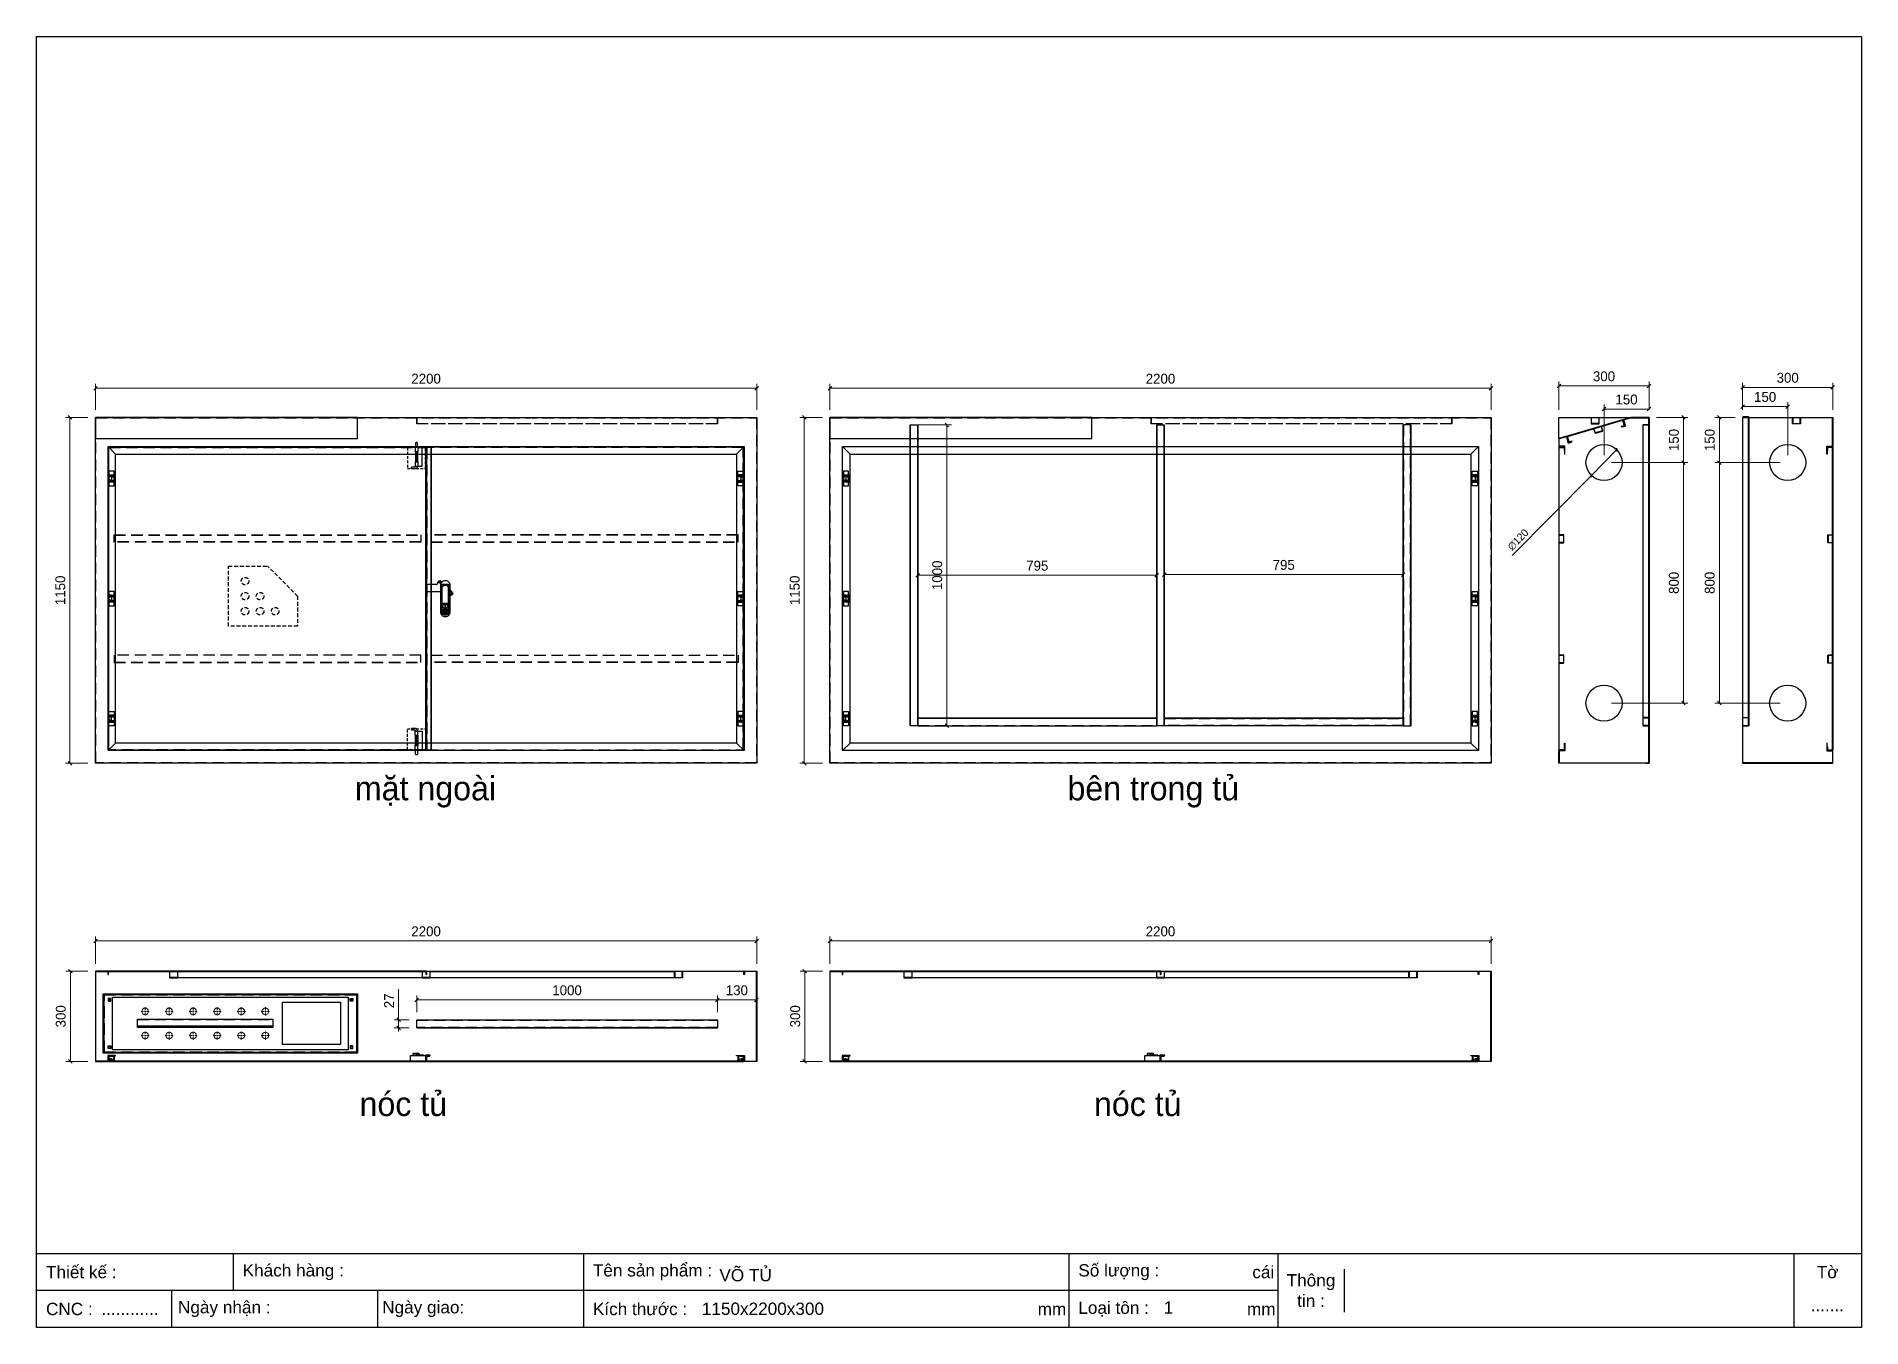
# Model space of a CAD drawing. Header units: millimetres. Extents: x 0 to 6072, y 0 to 4293.
import ezdxf

# ---------------------------------------------------------------- set-up
doc = ezdxf.new("R2010")
doc.units = ezdxf.units.MM
for name, pattern in [('ACAD_ISO04W100', [30.5, 24, -3, 0.5, -3]), ('HIDDEN2', [4.7625, 3.175, -1.5875]), ('HIDDENX2', [19.05, 12.7, -6.35])]:
    doc.linetypes.add(name, pattern=pattern)
doc.layers.add('Ghi chu', color=7, linetype='Continuous')
doc.layers.add('Đường tâm', color=1, linetype='ACAD_ISO04W100')
doc.styles.add('Arial', font='arial.ttf')
doc.dimstyles.new('Dim-25', dxfattribs={"dimtxt": 25, "dimasz": 8, "dimexe": 10, "dimexo": 15, "dimgap": 10, "dimtad": 1, "dimdec": 0, "dimtxsty": 'Standard', "dimblk": 'OBLIQUE', "dimcen": 10, "dimclrd": 5, "dimclre": 5, "dimclrt": 3, "dimazin": 3, "dimtfac": 1, "dimtdec": 0, "dimtmove": 0, "dimatfit": 3, "dimldrblk": 'OBLIQUE', "dimlwd": 9, "dimlwe": 9})
doc.dimstyles.new('Dim-33', dxfattribs={"dimtxt": 33, "dimasz": 12, "dimexe": 15, "dimexo": 25, "dimgap": 15, "dimtad": 1, "dimdec": 0, "dimtxsty": 'Standard', "dimblk": 'OBLIQUE', "dimcen": 10, "dimclrd": 5, "dimclre": 5, "dimclrt": 3, "dimazin": 3, "dimtfac": 1, "dimtdec": 0, "dimtmove": 0, "dimatfit": 3, "dimldrblk": 'OPEN30', "dimlwd": 9, "dimlwe": 9})

msp = doc.modelspace()

# ---------------------------------------------------------------- texts
at = {"color": 2, "char_height": 80, "width": 775, "attachment_point": 5}
for s, insert in [('mặt ngoài', (1294.1, 1781.1)), ('bên trong tủ', (3715.6, 1781.1)), ('nóc tủ', (1220.5, 742.7)), ('nóc tủ', (3664, 742.7))]:
    msp.add_mtext(s, dxfattribs=dict(at, insert=insert))

# ---------------------------------------------------------------- blocks, each defined once
blk = doc.blocks.new('KHUNG CHUẨN')
at = {"color": 7}
for p, q in [((19889.2, -28535.2), (16919.2, -28535.2)), ((17239.2, -28535.2), (17239.2, -28595.2)), ((17809.2, -28535.2), (17809.2, -28655.2)), ((18599.2, -28535.2), (18599.2, -28655.2)), ((18939.2, -28535.2), (18939.2, -28655.2)), ((19779.2, -28535.2), (19779.2, -28655.2)), ((19047.6, -28560.2), (19047.6, -28630.2)), ((18939.2, -28595.2), (16919.2, -28595.2)), ((17139.2, -28595.2), (17139.2, -28655.2)), ((17474.2, -28595.2), (17474.2, -28655.2))]:
    blk.add_line(p, q, dxfattribs=at)
blk.add_lwpolyline([(16919.2, -26555.2), (19889.2, -26555.2), (19889.2, -28655.2), (16919.2, -28655.2)], close=True, dxfattribs=at)
at = {"color": 2, "char_height": 20, "style": 'Arial'}
for s, insert, width, attachment_point in [('  Thiết kế :', (16919.2, -28565.2), 917.634, 4), ('  Khách hàng :', (17239.2, -28565.2), 917.634, 4), ('  Tên sản phẩm :', (17809.2, -28565.2), 917.634, 4), ('  Số lượng :', (18599.2, -28565.2), 917.634, 4), ('cái', (18897.9, -28565.2), 63.517, 4), ('Thông\\Ptin :', (18993.4, -28595.2), 108.311, 5), ('Tờ', (19834.2, -28565.2), 110, 5), ('  CNC :', (16919.2, -28625.2), 917.634, 4), ('  Ngày nhận :', (17134, -28625.2), 556.651, 4), ('  Ngày giao:', (17466.3, -28625.2), 556.651, 4), ('  Kích thước :', (17809.2, -28625.2), 917.634, 4), ('mm', (18548.6, -28625.2), 73.831, 4), ('  Loại tôn :', (18599.2, -28625.2), 917.634, 4), ('mm', (18889.2, -28625.2), 917.634, 4)]:
    blk.add_mtext(s, dxfattribs=dict(at, insert=insert, width=width, attachment_point=attachment_point))
at = {"color": 3, "style": 'Arial'}
for tag, p in [('#01', (17055.6, -28580.1)), ('#02', (17431.4, -28580.1)), ('#03', (18030.6, -28580.1)), ('#08', (18751.7, -28580.1)), ('#10', (19064.8, -28580.1)), ('#04', (17024.8, -28634.6)), ('#05', (17308.5, -28633)), ('#06', (17632.7, -28633.7)), ('#07', (18002, -28634.7)), ('#09', (18753.8, -28632.6)), ('#11', (19060.3, -28625.7)), ('#12', (19806.5, -28628.9))]:
    blk.add_attdef(tag, p, '', height=20, dxfattribs=at)
blk = doc.blocks.new('ovan6x9')
at = {"color": 2}
for p, q in [((2, 6), (8, 6)), ((2, 0), (8, 0))]:
    blk.add_line(p, q, dxfattribs=at)
for centre, start, end in [((2, 3), 90, 270), ((8, 3), 270, 90)]:
    blk.add_arc(centre, 3, start, end, dxfattribs=at)
blk = doc.blocks.new('HL036-1-1')
at = {"color": 1}
blk.add_line((9.5, 36.2), (9.5, 12.2), dxfattribs=at)
for points in [[(-2.5, 12.2), (17.5, 12.2), (17.5, 36.2), (-2.5, 36.2)], [(0, 48.5), (17.5, 48.5), (17.5, 0), (0, 0)]]:
    blk.add_lwpolyline(points, close=True, dxfattribs=at)
for centre, radius in [((3.5, 31.8), 2), ((3.5, 16.8), 2), ((12.7, 32.5), 2.5), ((12.7, 16), 2.5)]:
    blk.add_circle(centre, radius, dxfattribs=at)
blk = doc.blocks.new('*D1')
at = {"color": 0, "linetype": 'ByBlock', "lineweight": -2}
for p, q in [((202.2, 3129.3), (190.2, 3117.3)), ((2390.2, 3117.3), (2402.2, 3129.3))]:
    blk.add_line(p, q, dxfattribs=at)
at = {"color": 5, "lineweight": 9, "ltscale": 3, "transparency": 16777216}
for p, q in [((196.2, 3051.4), (196.2, 3138.3)), ((196.2, 3123.3), (2396.2, 3123.3)), ((2396.2, 3051.4), (2396.2, 3138.3))]:
    blk.add_line(p, q, dxfattribs=at)
at = {"layer": 'Defpoints', "color": 0, "ltscale": 3, "transparency": 16777216}
for p in [(2396.2, 3123.3), (196.2, 3026.4), (2396.2, 3026.4)]:
    blk.add_point(p, dxfattribs=at)
at = {"color": 3, "ltscale": 3, "transparency": 16777216, "insert": (1296.2, 3155.1), "char_height": 33, "attachment_point": 5}
blk.add_mtext('2200', dxfattribs=at)
blk = doc.blocks.new('_Oblique')
at = {"color": 0, "linetype": 'ByBlock', "lineweight": -2}
blk.add_line((-0.5, -0.5), (0.5, 0.5), dxfattribs=at)
blk = doc.blocks.new('_Open30')
at = {"color": 0, "linetype": 'ByBlock', "lineweight": -2}
for p, q in [((-1, 0.27), (0, 0)), ((0, 0), (-1, -0.27)), ((0, 0), (-1, 0))]:
    blk.add_line(p, q, dxfattribs=at)
blk = doc.blocks.new('*D2')
at = {"color": 5, "lineweight": 9, "ltscale": 3, "transparency": 16777216}
for p, q in [((171.2, 3026.4), (96.2, 3026.4)), ((111.2, 3026.4), (111.2, 1876.4)), ((171.2, 1876.4), (96.2, 1876.4))]:
    blk.add_line(p, q, dxfattribs=at)
at = {"color": 0, "linetype": 'ByBlock', "lineweight": -2}
for p, q in [((117.2, 3020.4), (105.2, 3032.4)), ((105.2, 1882.4), (117.2, 1870.4))]:
    blk.add_line(p, q, dxfattribs=at)
at = {"layer": 'Defpoints', "color": 0, "ltscale": 3, "transparency": 16777216}
for p in [(196.2, 3026.4), (111.2, 1876.4), (196.2, 1876.4)]:
    blk.add_point(p, dxfattribs=at)
at = {"color": 3, "ltscale": 3, "transparency": 16777216, "insert": (79.3, 2451.4), "char_height": 33, "attachment_point": 5, "rotation": 90}
blk.add_mtext('1150', dxfattribs=at)
blk = doc.blocks.new('HL036-1-2')
at = {"layer": 'Ghi chu', "color": 1}
for p, q in [((-3, 17.8), (-18.9, 17.8)), ((-18.9, 15.8), (-18.9, 17.8)), ((-12.1, 15.8), (-18.9, 15.8)), ((-16.4, 1), (-16.4, 14)), ((-15.6, 15), (-3.9, 17.7)), ((0, 0), (-15.4, 0)), ((-14.4, 3), (-14.4, 11.9)), ((0, 2), (-13.4, 2)), ((-13.1, 12.8), (-4.3, 9.8)), ((-6.2, 2), (-6.2, 0)), ((-1.2, 2), (-1.2, 0)), ((0, 0), (0, 2))]:
    blk.add_line(p, q, dxfattribs=at)
for radius in [4.1, 2.1]:
    blk.add_circle((-3, 13.7), radius, dxfattribs=at)
for centre, start, end in [((-15.4, 14), 102.96162, 180), ((-15.4, 1), 180, 270), ((-13.4, 11.9), 71.32539, 180), ((-13.4, 3), 180, 270)]:
    blk.add_arc(centre, 1, start, end, dxfattribs=at)
blk = doc.blocks.new('HL035-1-1')
at = {"color": 1}
for p, q in [((-5, 88), (-17, 88)), ((-17, 88), (-17, 82)), ((-5, 82), (-17, 82)), ((-4.5, 79), (18.5, 79)), ((-4.5, 65), (-4.5, 79)), ((-4.5, 65), (4.5, 65)), ((1.3, 65), (-4, 64)), ((4, 64), (-4, 62.5)), ((-4, 64), (-3, 64)), ((4, 62.5), (-4, 61)), ((-4, 62.5), (-3, 62.5)), ((4, 61), (-4, 59.5)), ((-4, 61), (-3, 61)), ((-3, 79), (-3, 80)), ((-3, 79), (-3, 79)), ((3, 79), (3, 80)), ((3, 64), (4, 64)), ((3, 62.5), (4, 62.5)), ((3, 61), (4, 61)), ((4.5, 65), (4.5, 79)), ((4.5, 65), (4.5, 31)), ((18.5, 79), (18.5, 17)), ((-4.5, 17), (-4.5, 31)), ((-4.5, 31), (4.5, 31)), ((18.5, 17), (-4.5, 17)), ((4, 59.5), (-4, 58)), ((-4, 59.5), (-3, 59.5)), ((4, 58), (-4, 56.5)), ((-4, 58), (-3, 58)), ((4, 56.5), (-4, 55)), ((-4, 56.5), (-3, 56.5)), ((4, 55), (-4, 53.5)), ((-4, 55), (-3, 55)), ((4, 53.5), (-4, 52)), ((-4, 53.5), (-3, 53.5)), ((4, 52), (-4, 50.5)), ((-4, 52), (-3, 52)), ((4, 50.5), (-4, 49)), ((-4, 50.5), (-3, 50.5)), ((4, 49), (-4, 47.5)), ((-4, 49), (-3, 49)), ((4, 47.5), (-4, 46)), ((-4, 47.5), (-3, 47.5)), ((4, 46), (-4, 44.5)), ((-4, 46), (-3, 46)), ((4, 44.5), (-4, 43)), ((-4, 44.5), (-3, 44.5)), ((4, 43), (-4, 41.5)), ((-4, 43), (-3, 43)), ((4, 41.5), (-4, 40)), ((-4, 41.5), (-3, 41.5)), ((4, 40), (-4, 38.5)), ((-4, 40), (-3, 40)), ((4, 38.5), (-4, 37)), ((-4, 38.5), (-3, 38.5)), ((4, 37), (-4, 35.5)), ((-4, 37), (-3, 37)), ((4, 35.5), (-4, 34)), ((-4, 35.5), (-3, 35.5)), ((4, 34), (-4, 32.5)), ((-4, 34), (-3, 34)), ((-3, 3), (-2, 0)), ((3, 3), (2, 0)), ((3, 59.5), (4, 59.5)), ((3, 58), (4, 58)), ((3, 56.5), (4, 56.5)), ((3, 55), (4, 55)), ((3, 53.5), (4, 53.5)), ((3, 52), (4, 52)), ((3, 50.5), (4, 50.5)), ((3, 49), (4, 49)), ((3, 47.5), (4, 47.5)), ((3, 46), (4, 46)), ((3, 44.5), (4, 44.5)), ((3, 43), (4, 43)), ((3, 41.5), (4, 41.5)), ((3, 40), (4, 40)), ((3, 38.5), (4, 38.5)), ((3, 37), (4, 37)), ((3, 35.5), (4, 35.5)), ((3, 34), (4, 34)), ((4.5, 17), (4.5, 31))]:
    blk.add_line(p, q, dxfattribs=at)
for points in [[(-3, 32.5), (-3, 65)], [(3, 65), (3, 32.5)], [(-3, 3), (-3, 17)], [(2, 0), (-2, 0)], [(3, 17), (3, 3)]]:
    blk.add_lwpolyline(points, dxfattribs=at)
blk.add_lwpolyline([(-4, 32.5), (4, 32.5), (4, 31), (-4, 31)], close=True, dxfattribs=at)
for radius in [8, 2]:
    blk.add_arc((-5, 80), radius, 0, 90, dxfattribs=at)
blk = doc.blocks.new('AB301-2-1')
at = {"linetype": 'Continuous'}
h = blk.add_hatch(dxfattribs=at)
h.set_pattern_fill('ACAD_ISO09W100', color=1, scale=0.2)
h.set_pattern_definition([(0, (-368.0181, 398.3814), (0, 1), [4.8, -0.6, 1.2, -0.6, 1.2, -0.6])])
h.paths.add_polyline_path([(-4.1, -88.5, 0.118404), (0, -89.5, 0.118404), (4.1, -88.5), (7, -72), (-7, -72)])
at = {"color": 1, "linetype": 'Continuous'}
for p, q in [((-10, -50.5), (10, -50.5)), ((-7, -72), (7, -72)), ((-7, -72), (-4.1, -88.5)), ((7, -72), (4.1, -88.5))]:
    blk.add_line(p, q, dxfattribs=at)
for points in [[(-15, -12.5), (-57.5, -12.5, -0.414214), (-65, -5), (-65, 5, -0.414214), (-57.5, 12.5), (-30.7, 12.5, 0.414214), (-24.7, 18.5), (-24.7, 18.7)], [(-24.7, 18.7, -0.198912), (-23, 23), (-23, 23, -0.414214), (-14.5, 23), (-11.3, 19.8)], [(15, -6.5), (23, -14.5, -0.414214), (23, -23), (23, -23, -0.381561), (15, -23.4, -0.381561)]]:
    blk.add_lwpolyline(points, format="xyb", dxfattribs=at)
for points in [[(0, 25), (0, 25, -0.414214), (15, 10), (15, -80.5, -0.414214), (0, -95.5), (0, -95.5, -0.414214), (-15, -80.5), (-15, 10, -0.414214)], [(0, 10, -0.414214), (10, 0), (10, -80.5, -0.414214), (0, -90.5, -0.414214), (-10, -80.5), (-10, 0, -0.414214)], [(9, -72.5), (9, -80.5, -0.414214), (0, -89.5, -0.414214), (-9, -80.5), (-9, -72.5, -0.414214), (-7, -70.5), (7, -70.5, -0.414214)]]:
    blk.add_lwpolyline(points, format="xyb", close=True, dxfattribs=at)
at = {"color": 2, "linetype": 'Continuous'}
blk.add_lwpolyline([(-12, 13.3), (12, 13.3), (12, -83.7), (-12, -83.7)], close=True, dxfattribs=at)
at = {"color": 1, "linetype": 'Continuous'}
blk.add_lwpolyline([(-1, -55.5), (1, -55.5), (1, -65.5), (-1, -65.5)], close=True, dxfattribs=at)
for centre, radius in [((-18.7, 18.7), 2.5), ((0, -60.5), 8), ((18.7, -18.7), 2.5)]:
    blk.add_circle(centre, radius, dxfattribs=at)
blk = doc.blocks.new('HL035-1-3')
at = {"color": 1}
for p, q in [((0, 3), (-17, 3)), ((-17, -3), (-17, 3)), ((0, 4.5), (18.5, 4.5)), ((18.5, 3), (0.2, 3)), ((4.4, 1), (2.9, 0.7)), ((18.5, 3), (18.5, 4.5)), ((0, -3), (-17, -3))]:
    blk.add_line(p, q, dxfattribs=at)
for radius, start, end in [(4.5, 90, 138.18969), (4.5, 221.81031, 13.43013), (3, 87.09274, 90), (3, 270, 90), (3, 270, 13.43013)]:
    blk.add_arc((0, 0), radius, start, end, dxfattribs=at)
blk = doc.blocks.new('*D3')
at = {"color": 0, "linetype": 'ByBlock', "lineweight": -2}
for p, q in [((2645.6, 3129.3), (2633.6, 3117.3)), ((4833.6, 3117.3), (4845.6, 3129.3))]:
    blk.add_line(p, q, dxfattribs=at)
at = {"color": 5, "lineweight": 9, "ltscale": 3, "transparency": 16777216}
for p, q in [((2639.6, 3051.4), (2639.6, 3138.3)), ((2639.6, 3123.3), (4839.6, 3123.3)), ((4839.6, 3051.4), (4839.6, 3138.3))]:
    blk.add_line(p, q, dxfattribs=at)
at = {"layer": 'Defpoints', "color": 0, "ltscale": 3, "transparency": 16777216}
for p in [(4839.6, 3123.3), (2639.6, 3026.4), (4839.6, 3026.4)]:
    blk.add_point(p, dxfattribs=at)
at = {"color": 3, "ltscale": 3, "transparency": 16777216, "insert": (3739.6, 3155.1), "char_height": 33, "attachment_point": 5}
blk.add_mtext('2200', dxfattribs=at)
blk = doc.blocks.new('*D4')
at = {"color": 5, "lineweight": 9, "ltscale": 3, "transparency": 16777216}
for p, q in [((2614.6, 3026.4), (2539.6, 3026.4)), ((2554.6, 3026.4), (2554.6, 1876.4)), ((2614.6, 1876.4), (2539.6, 1876.4))]:
    blk.add_line(p, q, dxfattribs=at)
at = {"color": 0, "linetype": 'ByBlock', "lineweight": -2}
for p, q in [((2560.6, 3020.4), (2548.6, 3032.4)), ((2548.6, 1882.4), (2560.6, 1870.4))]:
    blk.add_line(p, q, dxfattribs=at)
at = {"layer": 'Defpoints', "color": 0, "ltscale": 3, "transparency": 16777216}
for p in [(2639.6, 3026.4), (2554.6, 1876.4), (2639.6, 1876.4)]:
    blk.add_point(p, dxfattribs=at)
at = {"color": 3, "ltscale": 3, "transparency": 16777216, "insert": (2522.8, 2451.4), "char_height": 33, "attachment_point": 5, "rotation": 90}
blk.add_mtext('1150', dxfattribs=at)
blk = doc.blocks.new('*D5')
at = {"color": 0, "linetype": 'ByBlock', "lineweight": -2}
for p, q in [((202.2, 1291.4), (190.2, 1279.4)), ((2390.2, 1279.4), (2402.2, 1291.4))]:
    blk.add_line(p, q, dxfattribs=at)
at = {"color": 5, "lineweight": 9, "ltscale": 3, "transparency": 16777216}
for p, q in [((196.2, 1209.9), (196.2, 1300.4)), ((196.2, 1285.4), (2396.2, 1285.4)), ((2396.2, 1209.9), (2396.2, 1300.4))]:
    blk.add_line(p, q, dxfattribs=at)
at = {"layer": 'Defpoints', "color": 0, "ltscale": 3, "transparency": 16777216}
for p in [(2396.2, 1285.4), (196.2, 1184.9), (2396.2, 1184.9)]:
    blk.add_point(p, dxfattribs=at)
at = {"color": 3, "ltscale": 3, "transparency": 16777216, "insert": (1296.2, 1317.3), "char_height": 33, "attachment_point": 5}
blk.add_mtext('2200', dxfattribs=at)
blk = doc.blocks.new('*D6')
at = {"color": 5, "lineweight": 9, "ltscale": 3, "transparency": 16777216}
for p, q in [((171.2, 1184.9), (97.7, 1184.9)), ((112.7, 1184.9), (112.7, 884.9)), ((171.2, 884.9), (97.7, 884.9))]:
    blk.add_line(p, q, dxfattribs=at)
at = {"color": 0, "linetype": 'ByBlock', "lineweight": -2}
for p, q in [((118.7, 1178.9), (106.7, 1190.9)), ((106.7, 890.9), (118.7, 878.9))]:
    blk.add_line(p, q, dxfattribs=at)
at = {"layer": 'Defpoints', "color": 0, "ltscale": 3, "transparency": 16777216}
for p in [(196.2, 1184.9), (112.7, 884.9), (196.2, 884.9)]:
    blk.add_point(p, dxfattribs=at)
at = {"color": 3, "ltscale": 3, "transparency": 16777216, "insert": (80.9, 1034.9), "char_height": 33, "attachment_point": 5, "rotation": 90}
blk.add_mtext('300', dxfattribs=at)
blk = doc.blocks.new('*D7')
at = {"color": 0, "linetype": 'ByBlock', "lineweight": -2}
for p, q in [((2271.2, 1095.4), (2259.2, 1083.4)), ((2389.2, 1083.4), (2401.2, 1095.4))]:
    blk.add_line(p, q, dxfattribs=at)
at = {"color": 5, "lineweight": 9, "ltscale": 3, "transparency": 16777216}
for p, q in [((2265.2, 1048.4), (2265.2, 1104.4)), ((2395.2, 1059.9), (2395.2, 1104.4)), ((2265.2, 1089.4), (2395.2, 1089.4))]:
    blk.add_line(p, q, dxfattribs=at)
at = {"layer": 'Defpoints', "color": 0, "ltscale": 3, "transparency": 16777216}
for p in [(2395.2, 1089.4), (2395.2, 1034.9), (2265.2, 1023.4)]:
    blk.add_point(p, dxfattribs=at)
at = {"color": 3, "ltscale": 3, "transparency": 16777216, "insert": (2330.2, 1121.2), "char_height": 33, "attachment_point": 5}
blk.add_mtext('130', dxfattribs=at)
blk = doc.blocks.new('*D8')
at = {"color": 0, "linetype": 'ByBlock', "lineweight": -2}
for p, q in [((1271.2, 1095.4), (1259.2, 1083.4)), ((2259.2, 1083.4), (2271.2, 1095.4))]:
    blk.add_line(p, q, dxfattribs=at)
at = {"color": 5, "lineweight": 9, "ltscale": 3, "transparency": 16777216}
for p, q in [((1265.2, 1048.4), (1265.2, 1104.4)), ((2265.2, 1048.4), (2265.2, 1104.4)), ((1265.2, 1089.4), (2265.2, 1089.4))]:
    blk.add_line(p, q, dxfattribs=at)
at = {"layer": 'Defpoints', "color": 0, "ltscale": 3, "transparency": 16777216}
for p in [(2265.2, 1089.4), (1265.2, 1023.4), (2265.2, 1023.4)]:
    blk.add_point(p, dxfattribs=at)
at = {"color": 3, "ltscale": 3, "transparency": 16777216, "insert": (1765.2, 1121.2), "char_height": 33, "attachment_point": 5}
blk.add_mtext('1000', dxfattribs=at)
blk = doc.blocks.new('*D9')
at = {"color": 5, "lineweight": 9, "ltscale": 3, "transparency": 16777216}
for p, q in [((1204.8, 1023.4), (1204.8, 1125.2)), ((1240.2, 1023.4), (1189.8, 1023.4)), ((1240.2, 996.4), (1189.8, 996.4)), ((1204.8, 996.4), (1204.8, 1023.4)), ((1204.8, 996.4), (1204.8, 984.4))]:
    blk.add_line(p, q, dxfattribs=at)
at = {"color": 0, "linetype": 'ByBlock', "lineweight": -2}
for p, q in [((1198.8, 1029.4), (1210.8, 1017.4)), ((1210.8, 990.4), (1198.8, 1002.4))]:
    blk.add_line(p, q, dxfattribs=at)
at = {"layer": 'Defpoints', "color": 0, "ltscale": 3, "transparency": 16777216}
for p in [(1204.8, 1023.4), (1265.2, 1023.4), (1265.2, 996.4)]:
    blk.add_point(p, dxfattribs=at)
at = {"color": 3, "ltscale": 3, "transparency": 16777216, "insert": (1173.2, 1086.3), "char_height": 33, "attachment_point": 5, "rotation": 90}
blk.add_mtext('27', dxfattribs=at)
blk = doc.blocks.new('*D10')
at = {"color": 0, "linetype": 'ByBlock', "lineweight": -2}
for p, q in [((5071.2, 3137.4), (5059.2, 3125.4)), ((5359.2, 3125.4), (5371.2, 3137.4))]:
    blk.add_line(p, q, dxfattribs=at)
at = {"color": 5, "lineweight": 9, "ltscale": 3, "transparency": 16777216}
for p, q in [((5065.2, 3051.4), (5065.2, 3146.4)), ((5065.2, 3131.4), (5365.2, 3131.4)), ((5365.2, 3051.4), (5365.2, 3146.4))]:
    blk.add_line(p, q, dxfattribs=at)
at = {"layer": 'Defpoints', "color": 0, "ltscale": 3, "transparency": 16777216}
for p in [(5365.2, 3131.4), (5065.2, 3026.4), (5365.2, 3026.4)]:
    blk.add_point(p, dxfattribs=at)
at = {"color": 3, "ltscale": 3, "transparency": 16777216, "insert": (5215.2, 3163.2), "char_height": 33, "attachment_point": 5}
blk.add_mtext('300', dxfattribs=at)
blk = doc.blocks.new('*D11')
at = {"color": 5, "lineweight": 9, "ltscale": 3, "transparency": 16777216}
for p in [(5257.3, 2919.1), (4910.2, 2566.9)]:
    blk.add_line(p, (5173.1, 2833.6), dxfattribs=at)
at = {"color": 0, "linetype": 'ByBlock', "lineweight": -2}
for p, q in [((5257.3, 2924.8), (5257.4, 2913.4)), ((5173.1, 2828), (5173, 2839.3))]:
    blk.add_line(p, q, dxfattribs=at)
at = {"layer": 'Defpoints', "color": 0, "ltscale": 3, "transparency": 16777216}
for p in [(5257.3, 2919.1), (5173.1, 2833.6)]:
    blk.add_point(p, dxfattribs=at)
at = {"color": 3, "ltscale": 3, "transparency": 16777216, "insert": (4929.4, 2619.8), "char_height": 25, "attachment_point": 5, "rotation": 45.41637}
blk.add_mtext('∅120', dxfattribs=at)
blk = doc.blocks.new('*D12')
at = {"color": 5, "lineweight": 9, "ltscale": 3, "transparency": 16777216}
for p, q in [((5390.2, 3026.4), (5494.6, 3026.4)), ((5479.6, 2876.4), (5479.6, 3026.4)), ((5240.2, 2876.4), (5494.6, 2876.4))]:
    blk.add_line(p, q, dxfattribs=at)
at = {"color": 0, "linetype": 'ByBlock', "lineweight": -2}
for p, q in [((5485.6, 3020.4), (5473.6, 3032.4)), ((5473.6, 2882.4), (5485.6, 2870.4))]:
    blk.add_line(p, q, dxfattribs=at)
at = {"layer": 'Defpoints', "color": 0, "ltscale": 3, "transparency": 16777216}
for p in [(5365.2, 3026.4), (5479.6, 3026.4), (5215.2, 2876.4)]:
    blk.add_point(p, dxfattribs=at)
at = {"color": 3, "ltscale": 3, "transparency": 16777216, "insert": (5447.8, 2951.4), "char_height": 33, "attachment_point": 5, "rotation": 90}
blk.add_mtext('150', dxfattribs=at)
blk = doc.blocks.new('*D13')
at = {"color": 5, "lineweight": 9, "ltscale": 3, "transparency": 16777216}
for p, q in [((5240.2, 2876.4), (5494.6, 2876.4)), ((5479.6, 2876.4), (5479.6, 2076.4)), ((5240.2, 2076.4), (5494.6, 2076.4))]:
    blk.add_line(p, q, dxfattribs=at)
at = {"color": 0, "linetype": 'ByBlock', "lineweight": -2}
for p, q in [((5485.6, 2870.4), (5473.6, 2882.4)), ((5473.6, 2082.4), (5485.6, 2070.4))]:
    blk.add_line(p, q, dxfattribs=at)
at = {"layer": 'Defpoints', "color": 0, "ltscale": 3, "transparency": 16777216}
for p in [(5215.2, 2876.4), (5215.2, 2076.4), (5479.6, 2076.4)]:
    blk.add_point(p, dxfattribs=at)
at = {"color": 3, "ltscale": 3, "transparency": 16777216, "insert": (5447.8, 2476.4), "char_height": 33, "attachment_point": 5, "rotation": 90}
blk.add_mtext('800', dxfattribs=at)
blk = doc.blocks.new('*D14')
at = {"color": 0, "linetype": 'ByBlock', "lineweight": -2}
for p, q in [((5682.3, 3132.2), (5670.3, 3120.2)), ((5970.3, 3120.2), (5982.3, 3132.2))]:
    blk.add_line(p, q, dxfattribs=at)
at = {"color": 5, "lineweight": 9, "ltscale": 3, "transparency": 16777216}
for p, q in [((5676.3, 3051.4), (5676.3, 3141.2)), ((5676.3, 3126.2), (5976.3, 3126.2)), ((5976.3, 3051.4), (5976.3, 3141.2))]:
    blk.add_line(p, q, dxfattribs=at)
at = {"layer": 'Defpoints', "color": 0, "ltscale": 3, "transparency": 16777216}
for p in [(5976.3, 3126.2), (5676.3, 3026.4), (5976.3, 3026.4)]:
    blk.add_point(p, dxfattribs=at)
at = {"color": 3, "ltscale": 3, "transparency": 16777216, "insert": (5826.3, 3158.1), "char_height": 33, "attachment_point": 5}
blk.add_mtext('300', dxfattribs=at)
blk = doc.blocks.new('*D15')
at = {"color": 5, "lineweight": 9, "ltscale": 3, "transparency": 16777216}
for p, q in [((5651.3, 3026.4), (5584, 3026.4)), ((5599, 3026.4), (5599, 2876.4)), ((5801.3, 2876.4), (5584, 2876.4))]:
    blk.add_line(p, q, dxfattribs=at)
at = {"color": 0, "linetype": 'ByBlock', "lineweight": -2}
for p, q in [((5605, 3020.4), (5593, 3032.4)), ((5593, 2882.4), (5605, 2870.4))]:
    blk.add_line(p, q, dxfattribs=at)
at = {"layer": 'Defpoints', "color": 0, "ltscale": 3, "transparency": 16777216}
for p in [(5676.3, 3026.4), (5599, 2876.4), (5826.3, 2876.4)]:
    blk.add_point(p, dxfattribs=at)
at = {"color": 3, "ltscale": 3, "transparency": 16777216, "insert": (5567.1, 2951.4), "char_height": 33, "attachment_point": 5, "rotation": 90}
blk.add_mtext('150', dxfattribs=at)
blk = doc.blocks.new('*D16')
at = {"color": 5, "lineweight": 9, "ltscale": 3, "transparency": 16777216}
for p, q in [((5801.3, 2876.4), (5584, 2876.4)), ((5599, 2876.4), (5599, 2076.4)), ((5801.3, 2076.4), (5584, 2076.4))]:
    blk.add_line(p, q, dxfattribs=at)
at = {"color": 0, "linetype": 'ByBlock', "lineweight": -2}
for p, q in [((5605, 2870.4), (5593, 2882.4)), ((5593, 2082.4), (5605, 2070.4))]:
    blk.add_line(p, q, dxfattribs=at)
at = {"layer": 'Defpoints', "color": 0, "ltscale": 3, "transparency": 16777216}
for p in [(5826.3, 2876.4), (5599, 2076.4), (5826.3, 2076.4)]:
    blk.add_point(p, dxfattribs=at)
at = {"color": 3, "ltscale": 3, "transparency": 16777216, "insert": (5567.1, 2476.4), "char_height": 33, "attachment_point": 5, "rotation": 90}
blk.add_mtext('800', dxfattribs=at)
blk = doc.blocks.new('*D17')
at = {"color": 5, "lineweight": 9, "ltscale": 3, "transparency": 16777216}
for p, q in [((2932.1, 3001.4), (3043.8, 3001.4)), ((3028.8, 3001.4), (3028.8, 2001.4)), ((2957.1, 2001.4), (3043.8, 2001.4))]:
    blk.add_line(p, q, dxfattribs=at)
at = {"color": 0, "linetype": 'ByBlock', "lineweight": -2}
for p, q in [((3034.8, 2995.4), (3022.8, 3007.4)), ((3022.8, 2007.4), (3034.8, 1995.4))]:
    blk.add_line(p, q, dxfattribs=at)
at = {"layer": 'Defpoints', "color": 0, "ltscale": 3, "transparency": 16777216}
for p in [(2907.1, 3001.4), (2932.1, 2001.4), (3028.8, 2001.4)]:
    blk.add_point(p, dxfattribs=at)
at = {"color": 3, "ltscale": 3, "transparency": 16777216, "insert": (2996.9, 2501.4), "char_height": 33, "attachment_point": 5, "rotation": 90}
blk.add_mtext('1000', dxfattribs=at)
blk = doc.blocks.new('*D18')
at = {"color": 0, "linetype": 'ByBlock', "lineweight": -2}
for p, q in [((2938.1, 2507.4), (2926.1, 2495.4)), ((3721.1, 2495.4), (3733.1, 2507.4))]:
    blk.add_line(p, q, dxfattribs=at)
at = {"color": 5, "lineweight": 9, "ltscale": 3, "transparency": 16777216}
for p, q in [((2932.1, 2446), (2932.1, 2516.4)), ((2932.1, 2501.4), (3727.1, 2501.4)), ((3727.1, 2446), (3727.1, 2516.4))]:
    blk.add_line(p, q, dxfattribs=at)
at = {"layer": 'Defpoints', "color": 0, "ltscale": 3, "transparency": 16777216}
for p in [(3727.1, 2501.4), (2932.1, 2421), (3727.1, 2421)]:
    blk.add_point(p, dxfattribs=at)
at = {"color": 3, "ltscale": 3, "transparency": 16777216, "insert": (3329.6, 2533.2), "char_height": 33, "attachment_point": 5}
blk.add_mtext('795', dxfattribs=at)
blk = doc.blocks.new('*D19')
at = {"color": 0, "linetype": 'ByBlock', "lineweight": -2}
for p, q in [((3758.1, 2510), (3746.1, 2498)), ((4541.1, 2498), (4553.1, 2510))]:
    blk.add_line(p, q, dxfattribs=at)
at = {"color": 5, "lineweight": 9, "ltscale": 3, "transparency": 16777216}
for p, q in [((3752.1, 2453.1), (3752.1, 2519)), ((3752.1, 2504), (4547.1, 2504)), ((4547.1, 2453.1), (4547.1, 2519))]:
    blk.add_line(p, q, dxfattribs=at)
at = {"layer": 'Defpoints', "color": 0, "ltscale": 3, "transparency": 16777216}
for p in [(4547.1, 2504), (3752.1, 2428.1), (4547.1, 2428.1)]:
    blk.add_point(p, dxfattribs=at)
at = {"color": 3, "ltscale": 3, "transparency": 16777216, "insert": (4149.6, 2535.8), "char_height": 33, "attachment_point": 5}
blk.add_mtext('795', dxfattribs=at)
blk = doc.blocks.new('*D20')
at = {"color": 0, "linetype": 'ByBlock', "lineweight": -2}
for p, q in [((5682.3, 3068.5), (5670.3, 3056.5)), ((5820.3, 3056.5), (5832.3, 3068.5))]:
    blk.add_line(p, q, dxfattribs=at)
at = {"color": 5, "lineweight": 9, "ltscale": 3, "transparency": 16777216}
for p, q in [((5676.3, 3051.4), (5676.3, 3077.5)), ((5826.3, 3062.5), (5676.3, 3062.5)), ((5826.3, 2901.4), (5826.3, 3077.5))]:
    blk.add_line(p, q, dxfattribs=at)
at = {"layer": 'Defpoints', "color": 0, "ltscale": 3, "transparency": 16777216}
for p in [(5676.3, 3062.5), (5676.3, 3026.4), (5826.3, 2876.4)]:
    blk.add_point(p, dxfattribs=at)
at = {"color": 3, "ltscale": 3, "transparency": 16777216, "insert": (5751.3, 3094.4), "char_height": 33, "attachment_point": 5}
blk.add_mtext('150', dxfattribs=at)
blk = doc.blocks.new('*D21')
at = {"color": 0, "linetype": 'ByBlock', "lineweight": -2}
for p, q in [((5221.2, 3060.2), (5209.2, 3048.2)), ((5359.2, 3048.2), (5371.2, 3060.2))]:
    blk.add_line(p, q, dxfattribs=at)
at = {"color": 5, "lineweight": 9, "ltscale": 3, "transparency": 16777216}
for p, q in [((5215.2, 2901.4), (5215.2, 3069.2)), ((5215.2, 3054.2), (5365.2, 3054.2)), ((5365.2, 3051.4), (5365.2, 3069.2))]:
    blk.add_line(p, q, dxfattribs=at)
at = {"layer": 'Defpoints', "color": 0, "ltscale": 3, "transparency": 16777216}
for p in [(5365.2, 3054.2), (5365.2, 3026.4), (5215.2, 2876.4)]:
    blk.add_point(p, dxfattribs=at)
at = {"color": 3, "ltscale": 3, "transparency": 16777216, "insert": (5290.2, 3086), "char_height": 33, "attachment_point": 5}
blk.add_mtext('150', dxfattribs=at)
blk = doc.blocks.new('ga tai lieu')
at = {"color": 7, "linetype": 'HIDDENX2'}
for p, q in [((0, 0), (0, 200)), ((0, 200), (130, 200)), ((230, 100), (130, 200)), ((230, 100), (230, 0)), ((230, 0), (0, 0))]:
    blk.add_line(p, q, dxfattribs=at)
for centre in [(55, 150), (55, 100), (55, 50), (105, 100), (105, 50), (155, 50)]:
    blk.add_circle(centre, 12.5, dxfattribs=at)
blk = doc.blocks.new('*D22')
at = {"color": 0, "linetype": 'ByBlock', "lineweight": -2}
for p, q in [((2645.6, 1291.4), (2633.6, 1279.4)), ((4833.6, 1279.4), (4845.6, 1291.4))]:
    blk.add_line(p, q, dxfattribs=at)
at = {"color": 5, "lineweight": 9, "ltscale": 3, "transparency": 16777216}
for p, q in [((2639.6, 1209.9), (2639.6, 1300.4)), ((2639.6, 1285.4), (4839.6, 1285.4)), ((4839.6, 1209.9), (4839.6, 1300.4))]:
    blk.add_line(p, q, dxfattribs=at)
at = {"layer": 'Defpoints', "color": 0, "ltscale": 3, "transparency": 16777216}
for p in [(4839.6, 1285.4), (2639.6, 1184.9), (4839.6, 1184.9)]:
    blk.add_point(p, dxfattribs=at)
at = {"color": 3, "ltscale": 3, "transparency": 16777216, "insert": (3739.6, 1317.3), "char_height": 33, "attachment_point": 5}
blk.add_mtext('2200', dxfattribs=at)
blk = doc.blocks.new('*D23')
at = {"color": 5, "lineweight": 9, "ltscale": 3, "transparency": 16777216}
for p, q in [((2614.6, 1184.9), (2541.2, 1184.9)), ((2556.2, 1184.9), (2556.2, 884.9)), ((2614.6, 884.9), (2541.2, 884.9))]:
    blk.add_line(p, q, dxfattribs=at)
at = {"color": 0, "linetype": 'ByBlock', "lineweight": -2}
for p, q in [((2562.2, 1178.9), (2550.2, 1190.9)), ((2550.2, 890.9), (2562.2, 878.9))]:
    blk.add_line(p, q, dxfattribs=at)
at = {"layer": 'Defpoints', "color": 0, "ltscale": 3, "transparency": 16777216}
for p in [(2639.6, 1184.9), (2556.2, 884.9), (2639.6, 884.9)]:
    blk.add_point(p, dxfattribs=at)
at = {"color": 3, "ltscale": 3, "transparency": 16777216, "insert": (2524.3, 1034.9), "char_height": 33, "attachment_point": 5, "rotation": 90}
blk.add_mtext('300', dxfattribs=at)

# ---------------------------------------------------------------- dimensions: what is measured, and where the dimension line sits
at = {"ltscale": 3}
for base, p1, p2, picture, middle in [((2396.2, 3123.3), (196.2, 3026.4), (2396.2, 3026.4), '*D1', (1296.2, 3155.1)), ((4839.6, 3123.3), (2639.6, 3026.4), (4839.6, 3026.4), '*D3', (3739.6, 3155.1)), ((5365.2, 3131.4), (5065.2, 3026.4), (5365.2, 3026.4), '*D10', (5215.2, 3163.2)), ((5365.2, 3054.2), (5215.2, 2876.4), (5365.2, 3026.4), '*D21', (5290.2, 3086)), ((5676.3, 3062.5), (5826.3, 2876.4), (5676.3, 3026.4), '*D20', (5751.3, 3094.4)), ((3727.1, 2501.4), (2932.1, 2421), (3727.1, 2421), '*D18', (3329.6, 2533.2)), ((4547.1, 2504), (3752.1, 2428.1), (4547.1, 2428.1), '*D19', (4149.6, 2535.8)), ((2396.2, 1285.4), (196.2, 1184.9), (2396.2, 1184.9), '*D5', (1296.2, 1317.3)), ((4839.6, 1285.4), (2639.6, 1184.9), (4839.6, 1184.9), '*D22', (3739.6, 1317.3)), ((2265.2, 1089.4), (1265.2, 1023.4), (2265.2, 1023.4), '*D8', (1765.2, 1121.2)), ((2395.2, 1089.4), (2265.2, 1023.4), (2395.2, 1034.9), '*D7', (2330.2, 1121.2))]:
    dim = msp.add_linear_dim(base=base, p1=p1, p2=p2, dimstyle='Dim-33', dxfattribs=at)
    dim.commit()
    dim.dimension.update_dxf_attribs({"geometry": picture, "text_midpoint": middle})
dim = msp.add_linear_dim(base=(5976.3, 3126.2), p1=(5676.3, 3026.4), p2=(5976.3, 3026.4), dimstyle='Dim-33', dxfattribs=at)
dim.commit()
dim.dimension.update_dxf_attribs({"geometry": '*D14', "text_midpoint": (5826.3, 3126.2), "dimtype": 160})
for base, p1, p2, picture, middle in [((111.2, 1876.4), (196.2, 3026.4), (196.2, 1876.4), '*D2', (79.3, 2451.4)), ((2554.6, 1876.4), (2639.6, 3026.4), (2639.6, 1876.4), '*D4', (2522.8, 2451.4)), ((3028.8, 2001.4), (2907.1, 3001.4), (2932.1, 2001.4), '*D17', (2996.9, 2501.4)), ((5479.6, 3026.4), (5215.2, 2876.4), (5365.2, 3026.4), '*D12', (5447.8, 2951.4)), ((5599, 2876.4), (5676.3, 3026.4), (5826.3, 2876.4), '*D15', (5567.1, 2951.4)), ((5479.6, 2076.4), (5215.2, 2876.4), (5215.2, 2076.4), '*D13', (5447.8, 2476.4)), ((5599, 2076.4), (5826.3, 2876.4), (5826.3, 2076.4), '*D16', (5567.1, 2476.4)), ((112.7, 884.9), (196.2, 1184.9), (196.2, 884.9), '*D6', (80.9, 1034.9)), ((2556.2, 884.9), (2639.6, 1184.9), (2639.6, 884.9), '*D23', (2524.3, 1034.9)), ((1204.8, 1023.4), (1265.2, 996.4), (1265.2, 1023.4), '*D9', (1173.2, 1086.3))]:
    dim = msp.add_linear_dim(base=base, p1=p1, p2=p2, angle=90, dimstyle='Dim-33', dxfattribs=at)
    dim.commit()
    dim.dimension.update_dxf_attribs({"geometry": picture, "text_midpoint": middle})
dim = msp.add_diameter_dim_2p(p1=(5257.3, 2919.1), p2=(5173.1, 2833.6), dimstyle='Dim-25', dxfattribs=at)
dim.commit()
dim.dimension.update_dxf_attribs({"geometry": '*D11', "text_midpoint": (4946.2, 2603.4), "dimtype": 163})

# ---------------------------------------------------------------- linework, layer by layer
at = {"color": 1, "ltscale": 3}
for p, q in [((2907.1, 3001.4), (2907.1, 2001.4)), ((2907.1, 2001.4), (2907.1, 3001.4)), ((2907.1, 2001.4), (2907.1, 3001.4)), ((2932.1, 3001.4), (2932.1, 2001.4)), ((2932.1, 2001.4), (2932.1, 3001.4)), ((2932.1, 2001.4), (2932.1, 3001.4)), ((3727.1, 3001.4), (3727.1, 2001.4)), ((3727.1, 3001.4), (3727.1, 2001.4)), ((3727.1, 2001.4), (3727.1, 3001.4)), ((3727.1, 2001.4), (3727.1, 3001.4)), ((3752.1, 3001.4), (3752.1, 2001.4)), ((3752.1, 3001.4), (3752.1, 2001.4)), ((3752.1, 2001.4), (3752.1, 3001.4)), ((3752.1, 2001.4), (3752.1, 3001.4)), ((4547.1, 3001.4), (4547.1, 2001.4)), ((4547.1, 2001.4), (4547.1, 3001.4)), ((4547.1, 2001.4), (4547.1, 3001.4)), ((4572.1, 3001.4), (4572.1, 2001.4)), ((4572.1, 2001.4), (4572.1, 3001.4)), ((4572.1, 2001.4), (4572.1, 3001.4)), ((3727.2, 2026.4), (2932.1, 2026.4)), ((2932.1, 2026.4), (3727.1, 2026.4)), ((2932.1, 2026.4), (3727.1, 2026.4)), ((3752.1, 2026.4), (4547.1, 2026.4)), ((4547.2, 2026.4), (3752.1, 2026.4)), ((4547.2, 2026.4), (3752.1, 2026.4)), ((336.4, 1024.8), (786.4, 1024.8)), ((336.4, 1024.8), (786.4, 1024.8)), ((336.4, 1002.8), (786.4, 1002.8)), ((336.4, 1002.8), (786.4, 1002.8)), ((1265.2, 1023.4), (2265.2, 1023.4)), ((1265.2, 1023.4), (2265.2, 1023.4)), ((1265.2, 996.4), (2265.2, 996.4)), ((1265.2, 996.4), (2265.2, 996.4))]:
    msp.add_line(p, q, dxfattribs=at)
at = {"ltscale": 3}
for p, q in [((5065.2, 2956.1), (5065.2, 3026.4)), ((5065.2, 3026.4), (5365.2, 3026.4)), ((5285.2, 2997.9), (5275.6, 2995.1)), ((5275.6, 2995.1), (5275.9, 2994.1)), ((5286.4, 2997.2), (5275.9, 2994.1)), ((5280.2, 3018.3), (5304.2, 3025.4)), ((5280.2, 3018.3), (5286.4, 2997.2)), ((238.2, 2929.4), (263.2, 2904.4)), ((1295.2, 1920.4), (1295.2, 2927.4)), ((2329.2, 2904.4), (2354.2, 2929.4)), ((2681.6, 2929.4), (2706.6, 2904.4)), ((4772.6, 2904.4), (4797.6, 2929.4)), ((5090.2, 2962.4), (5066.2, 2955.4)), ((5090.2, 2962.4), (5096.4, 2941.3)), ((5096.4, 2941.3), (5107, 2944.4)), ((5097.1, 2942.6), (5106.7, 2945.4)), ((5106.7, 2945.4), (5107, 2944.4)), ((263.2, 1943.4), (238.2, 1918.4)), ((2329.2, 1943.4), (2354.2, 1918.4)), ((2706.6, 1943.4), (2681.6, 1918.4)), ((4772.6, 1943.4), (4797.6, 1918.4)), ((5354.2, 1876.4), (5365.2, 1876.4)), ((5687.3, 1876.4), (5676.3, 1876.4)), ((238.2, 1173.9), (238.2, 1184.9)), ((2354.2, 1173.9), (2354.2, 1184.9)), ((2681.6, 1173.9), (2681.6, 1184.9)), ((4797.6, 1173.9), (4797.6, 1184.9))]:
    msp.add_line(p, q, dxfattribs=at)
at = {"color": 6, "ltscale": 3}
msp.add_line((1313.2, 1920.4), (1313.2, 2927.4), dxfattribs=at)
at = {"ltscale": 3}
for points in [[(196.2, 3026.4), (2396.2, 3026.4), (2396.2, 1876.4), (196.2, 1876.4)], [(1068.2, 3026.4), (196.2, 3026.4), (196.2, 2956.1), (1068.2, 2956.1)], [(2639.6, 3026.4), (4839.6, 3026.4), (4839.6, 1876.4), (2639.6, 1876.4)], [(3511.6, 3026.4), (2639.6, 3026.4), (2639.6, 2956.1), (3511.6, 2956.1)], [(238.2, 2929.4), (2354.2, 2929.4), (2354.2, 1918.4), (238.2, 1918.4)], [(2681.6, 2929.4), (4797.6, 2929.4), (4797.6, 1918.4), (2681.6, 1918.4)], [(263.2, 2904.4), (2329.2, 2904.4), (2329.2, 1943.4), (263.2, 1943.4)], [(2706.6, 2904.4), (4772.6, 2904.4), (4772.6, 1943.4), (2706.6, 1943.4)], [(222.2, 1109.9), (1068.2, 1109.9), (1068.2, 911.9), (222.2, 911.9)], [(223.2, 1108.9), (1067.2, 1108.9), (1067.2, 912.9), (223.2, 912.9)], [(253.2, 1098.9), (1037.2, 1098.9), (1037.2, 922.9), (253.2, 922.9)], [(1244.2, 904.1), (1294.2, 904.1), (1294.2, 886.1), (1244.2, 886.1)], [(3687.6, 904.1), (3737.6, 904.1), (3737.6, 886.1), (3687.6, 886.1)]]:
    msp.add_lwpolyline(points, close=True, dxfattribs=at)
at = {"linetype": 'HIDDENX2', "ltscale": 3}
for points in [[(197.2, 3025.4), (2395.2, 3025.4), (2395.2, 1877.4), (197.2, 1877.4)], [(2640.6, 3025.4), (4838.6, 3025.4), (4838.6, 1877.4), (2640.6, 1877.4)]]:
    msp.add_lwpolyline(points, close=True, dxfattribs=at)
at = {"color": 1, "linetype": 'HIDDENX2', "ltscale": 3}
for points in [[(1265.2, 3025.4), (1265.2, 3025.4), (1265.2, 3006.4), (2265.2, 3006.4), (2265.2, 3025.4), (2265.2, 3025.4), (2265.2, 3025.4), (2265.2, 3025.4), (2265.2, 3005.4), (1265.2, 3005.4), (1265.2, 3025.4), (1265.2, 3025.4)], [(2908.1, 2001.4), (2908.1, 3001.4), (2931.1, 3001.4), (2931.1, 2001.4)], [(3708.6, 3025.4), (3708.6, 3025.4), (3708.6, 3006.4), (4708.6, 3006.4), (4708.6, 3025.4), (4708.6, 3025.4), (4708.6, 3025.4), (4708.6, 3025.4), (4708.6, 3005.4), (3708.6, 3005.4), (3708.6, 3025.4), (3708.6, 3025.4)], [(3728.1, 2001.4), (3728.1, 3001.4), (3751.1, 3001.4), (3751.1, 2001.4)], [(4571.1, 2001.4), (4571.1, 3001.4), (4548.1, 3001.4), (4548.1, 2001.4)], [(258.2, 2636.4), (1279.2, 2636.4), (1279.2, 2611.4), (258.2, 2611.4)], [(258.2, 2635.4), (1279.2, 2635.4), (1279.2, 2612.4), (258.2, 2612.4)], [(2334.2, 2636.4), (1313.2, 2636.4), (1313.2, 2611.4), (2334.2, 2611.4)], [(2334.2, 2635.4), (1313.2, 2635.4), (1313.2, 2612.4), (2334.2, 2612.4)], [(258.2, 2211.4), (1279.2, 2211.4), (1279.2, 2236.4), (258.2, 2236.4)], [(258.2, 2212.4), (1279.2, 2212.4), (1279.2, 2235.4), (258.2, 2235.4)], [(2334.2, 2211.4), (1313.2, 2211.4), (1313.2, 2236.4), (2334.2, 2236.4)], [(2334.2, 2212.4), (1313.2, 2212.4), (1313.2, 2235.4), (2334.2, 2235.4)], [(2932.1, 2002.4), (3727.1, 2002.4), (3727.1, 2025.4), (2932.1, 2025.4)], [(4547.1, 2002.4), (3752.1, 2002.4), (3752.1, 2025.4), (4547.1, 2025.4)], [(5364.2, 2001.4), (5364.2, 2002.4), (5345.2, 2002.4), (5345.2, 2027.4), (5364.2, 2027.4), (5364.2, 2028.4), (5364.2, 2028.4), (5364.2, 2028.4), (5344.2, 2028.4), (5344.2, 2001.4), (5364.2, 2001.4), (5364.2, 2001.4)], [(5677.3, 2001.4), (5677.3, 2002.4), (5696.3, 2002.4), (5696.3, 2027.4), (5677.3, 2027.4), (5677.3, 2028.4), (5677.3, 2028.4), (5677.3, 2028.4), (5697.3, 2028.4), (5697.3, 2001.4), (5677.3, 2001.4), (5677.3, 2001.4)], [(336.4, 1023.8), (786.4, 1023.8), (786.4, 998.8), (336.4, 998.8)], [(1265.2, 1022.4), (2265.2, 1022.4), (2265.2, 997.4), (1265.2, 997.4)]]:
    msp.add_lwpolyline(points, close=True, dxfattribs=at)
at = {"color": 1, "ltscale": 3}
for points in [[(2907.1, 2001.4), (2907.1, 3001.4), (2932.1, 3001.4), (2932.1, 2001.4)], [(3727.1, 2001.4), (3727.1, 3001.4), (3752.1, 3001.4), (3752.1, 2001.4)], [(4572.1, 2001.4), (4572.1, 3001.4), (4547.1, 3001.4), (4547.1, 2001.4)], [(5199.2, 3025.4), (5198.2, 3025.4), (5198.2, 3006.4), (5173.2, 3006.4), (5173.2, 3025.4), (5172.2, 3025.4), (5172.2, 3025.4), (5172.2, 3025.4), (5172.2, 3005.4), (5199.2, 3005.4), (5199.2, 3025.4), (5199.2, 3025.4)], [(5206.8, 2996.7), (5205.8, 2996.4), (5210, 2982), (5186, 2975), (5181.8, 2989.3), (5180.9, 2989.1), (5180.9, 2989.1), (5180.9, 2989.1), (5185.4, 2973.7), (5211.3, 2981.3), (5206.8, 2996.7), (5206.8, 2996.7)], [(5364.2, 2001.4), (5364.2, 2001.4), (5345.2, 2001.4), (5345.2, 3001.4), (5364.2, 3001.4), (5364.2, 3001.4), (5364.2, 3001.4), (5364.2, 3001.4), (5344.2, 3001.4), (5344.2, 2001.4), (5364.2, 2001.4), (5364.2, 2001.4)], [(5677.3, 2001.4), (5677.3, 2001.4), (5696.3, 2001.4), (5696.3, 3028.4), (5677.3, 3028.4), (5677.3, 3028.4), (5677.3, 3028.4), (5677.3, 3028.4), (5697.3, 3028.4), (5697.3, 2001.4), (5677.3, 2001.4), (5677.3, 2001.4)], [(5842.3, 3025.4), (5843.3, 3025.4), (5843.3, 3006.4), (5868.3, 3006.4), (5868.3, 3025.4), (5869.3, 3025.4), (5869.3, 3025.4), (5869.3, 3025.4), (5869.3, 3005.4), (5842.3, 3005.4), (5842.3, 3025.4), (5842.3, 3025.4)], [(5842.3, 3025.4), (5843.3, 3025.4), (5843.3, 3006.4), (5868.3, 3006.4), (5868.3, 3025.4), (5869.3, 3025.4), (5869.3, 3025.4), (5869.3, 3025.4), (5869.3, 3005.4), (5842.3, 3005.4), (5842.3, 3025.4), (5842.3, 3025.4)], [(5066.4, 2636.4), (5066.4, 2635.4), (5080.4, 2635.4), (5080.4, 2610.4), (5066.4, 2610.4), (5066.4, 2609.4), (5066.4, 2609.4), (5066.4, 2609.4), (5081.4, 2609.4), (5081.4, 2636.4), (5066.4, 2636.4), (5066.4, 2636.4)], [(5975.1, 2636.4), (5975.1, 2635.4), (5961.1, 2635.4), (5961.1, 2610.4), (5975.1, 2610.4), (5975.1, 2609.4), (5975.1, 2609.4), (5975.1, 2609.4), (5960.1, 2609.4), (5960.1, 2636.4), (5975.1, 2636.4), (5975.1, 2636.4)], [(5066.4, 2236.4), (5066.4, 2235.4), (5080.4, 2235.4), (5080.4, 2210.4), (5066.4, 2210.4), (5066.4, 2209.4), (5066.4, 2209.4), (5066.4, 2209.4), (5081.4, 2209.4), (5081.4, 2236.4), (5066.4, 2236.4), (5066.4, 2236.4)], [(5975.1, 2236.4), (5975.1, 2235.4), (5961.1, 2235.4), (5961.1, 2210.4), (5975.1, 2210.4), (5975.1, 2209.4), (5975.1, 2209.4), (5975.1, 2209.4), (5960.1, 2209.4), (5960.1, 2236.4), (5975.1, 2236.4), (5975.1, 2236.4)], [(2932.1, 2001.4), (3727.1, 2001.4), (3727.1, 2026.4), (2932.1, 2026.4)], [(4547.1, 2001.4), (3752.1, 2001.4), (3752.1, 2026.4), (4547.1, 2026.4)], [(469.7, 1183.9), (468.7, 1183.9), (468.7, 1163.9), (443.7, 1163.9), (443.7, 1183.9), (442.7, 1183.9), (442.7, 1182.9), (442.7, 1182.9), (442.7, 1162.9), (469.7, 1162.9), (469.7, 1182.9), (469.7, 1182.9)], [(469.7, 1183.9), (468.7, 1183.9), (468.7, 1163.9), (443.7, 1163.9), (443.7, 1183.9), (442.7, 1183.9), (442.7, 1182.9), (442.7, 1182.9), (442.7, 1162.9), (469.7, 1162.9), (469.7, 1182.9), (469.7, 1182.9)], [(469.7, 1183.4), (1282.7, 1183.9), (1282.7, 1162.9), (469.7, 1162.9)], [(1309.7, 1183.9), (1308.7, 1183.9), (1308.7, 1163.9), (1283.7, 1163.9), (1283.7, 1183.9), (1282.7, 1183.9), (1282.7, 1182.9), (1282.7, 1182.9), (1282.7, 1162.9), (1309.7, 1162.9), (1309.7, 1182.9), (1309.7, 1182.9)], [(1309.7, 1183.9), (1308.7, 1183.9), (1308.7, 1163.9), (1283.7, 1163.9), (1283.7, 1183.9), (1282.7, 1183.9), (1282.7, 1182.9), (1282.7, 1182.9), (1282.7, 1162.9), (1309.7, 1162.9), (1309.7, 1182.9), (1309.7, 1182.9)], [(1309.7, 1183.9), (2122.7, 1183.9), (2122.7, 1162.9), (1309.7, 1162.9)], [(2122.7, 1183.9), (2123.7, 1183.9), (2123.7, 1163.9), (2148.7, 1163.9), (2148.7, 1183.9), (2149.7, 1183.9), (2149.7, 1182.9), (2149.7, 1182.9), (2149.7, 1162.9), (2122.7, 1162.9), (2122.7, 1182.9), (2122.7, 1182.9)], [(2122.7, 1183.9), (2123.7, 1183.9), (2123.7, 1163.9), (2148.7, 1163.9), (2148.7, 1183.9), (2149.7, 1183.9), (2149.7, 1182.9), (2149.7, 1182.9), (2149.7, 1162.9), (2122.7, 1162.9), (2122.7, 1182.9), (2122.7, 1182.9)], [(2913.1, 1183.9), (2912.1, 1183.9), (2912.1, 1163.9), (2887.1, 1163.9), (2887.1, 1183.9), (2886.1, 1183.9), (2886.1, 1182.9), (2886.1, 1182.9), (2886.1, 1162.9), (2913.1, 1162.9), (2913.1, 1182.9), (2913.1, 1182.9)], [(2913.1, 1183.9), (2912.1, 1183.9), (2912.1, 1163.9), (2887.1, 1163.9), (2887.1, 1183.9), (2886.1, 1183.9), (2886.1, 1182.9), (2886.1, 1182.9), (2886.1, 1162.9), (2913.1, 1162.9), (2913.1, 1182.9), (2913.1, 1182.9)], [(2913.1, 1183.4), (3726.1, 1183.9), (3726.1, 1162.9), (2913.1, 1162.9)], [(3753.1, 1183.9), (3752.1, 1183.9), (3752.1, 1163.9), (3727.1, 1163.9), (3727.1, 1183.9), (3726.1, 1183.9), (3726.1, 1182.9), (3726.1, 1182.9), (3726.1, 1162.9), (3753.1, 1162.9), (3753.1, 1182.9), (3753.1, 1182.9)], [(3753.1, 1183.9), (3752.1, 1183.9), (3752.1, 1163.9), (3727.1, 1163.9), (3727.1, 1183.9), (3726.1, 1183.9), (3726.1, 1182.9), (3726.1, 1182.9), (3726.1, 1162.9), (3753.1, 1162.9), (3753.1, 1182.9), (3753.1, 1182.9)], [(3753.1, 1183.9), (4566.1, 1183.9), (4566.1, 1162.9), (3753.1, 1162.9)], [(4566.1, 1183.9), (4567.1, 1183.9), (4567.1, 1163.9), (4592.1, 1163.9), (4592.1, 1183.9), (4593.1, 1183.9), (4593.1, 1182.9), (4593.1, 1182.9), (4593.1, 1162.9), (4566.1, 1162.9), (4566.1, 1182.9), (4566.1, 1182.9)], [(4566.1, 1183.9), (4567.1, 1183.9), (4567.1, 1163.9), (4592.1, 1163.9), (4592.1, 1183.9), (4593.1, 1183.9), (4593.1, 1182.9), (4593.1, 1182.9), (4593.1, 1162.9), (4566.1, 1162.9), (4566.1, 1182.9), (4566.1, 1182.9)], [(336.4, 1024.8), (786.4, 1024.8), (786.4, 997.8), (336.4, 997.8)], [(1265.2, 1023.4), (2265.2, 1023.4), (2265.2, 996.4), (1265.2, 996.4)]]:
    msp.add_lwpolyline(points, close=True, dxfattribs=at)
at = {"color": 6}
for points in [[(5109, 2948.1), (5099.4, 2945.3), (5094, 2963.5), (5276.4, 3017.1), (5281.8, 2998.9), (5272.2, 2996.1), (5272.4, 2995.1), (5283, 2998.2), (5277.1, 3018.4), (5092.8, 2964.2), (5098.7, 2944.1), (5109.3, 2947.2)], [(5082.4, 1931.4), (5082.4, 1921.4), (5066.4, 1921.4), (5066.4, 2926.4), (5082.4, 2926.4), (5082.4, 2916.4), (5083.4, 2916.4), (5083.4, 2927.4), (5065.4, 2927.4), (5065.4, 1920.4), (5083.4, 1920.4), (5083.4, 1931.4)], [(5959.1, 1931.4), (5959.1, 1921.4), (5975.1, 1921.4), (5975.1, 2926.4), (5959.1, 2926.4), (5959.1, 2916.4), (5958.1, 2916.4), (5958.1, 2927.4), (5976.1, 2927.4), (5976.1, 1920.4), (5958.1, 1920.4), (5958.1, 1931.4)], [(1310.2, 905.1), (1294.2, 905.1), (1294.2, 886.1), (241.2, 886.1), (241.2, 902.1), (253.2, 902.1), (253.2, 903.1), (240.2, 903.1), (240.2, 885.1), (1295.2, 885.1), (1295.2, 904.1), (1310.2, 904.1)], [(2341.2, 902.1), (2351.2, 902.1), (2351.2, 886.1), (1298.2, 886.1), (1298.2, 902.1), (1308.2, 902.1), (1308.2, 903.1), (1297.2, 903.1), (1297.2, 885.1), (2352.2, 885.1), (2352.2, 903.1), (2341.2, 903.1)], [(3753.6, 905.1), (3737.6, 905.1), (3737.6, 886.1), (2684.6, 886.1), (2684.6, 902.1), (2696.6, 902.1), (2696.6, 903.1), (2683.6, 903.1), (2683.6, 885.1), (3738.6, 885.1), (3738.6, 904.1), (3753.6, 904.1)], [(4784.6, 902.1), (4794.6, 902.1), (4794.6, 886.1), (3741.6, 886.1), (3741.6, 902.1), (3751.6, 902.1), (3751.6, 903.1), (3740.6, 903.1), (3740.6, 885.1), (4795.6, 885.1), (4795.6, 903.1), (4784.6, 903.1)]]:
    msp.add_lwpolyline(points, close=True, dxfattribs=at)
at = {"color": 7}
for points in [[(5365.2, 3026.4), (5304.1, 3026.4), (5279, 3019), (5285.2, 2997.9)], [(5304.2, 3025.4), (5364.2, 3025.4)], [(5364.2, 1877.4), (5364.2, 1877.4), (5364.2, 3025.4), (5364.2, 3025.4), (5364.2, 3026.4), (5365.2, 3026.4), (5365.2, 1876.4), (5364.2, 1876.4)], [(5677.3, 1877.4), (5677.3, 1877.4), (5677.3, 3025.4), (5677.3, 3025.4), (5677.3, 3026.4), (5676.3, 3026.4), (5676.3, 1876.4), (5677.3, 1876.4)], [(5676.3, 3026.4), (5676.3, 3026.4), (5976.3, 3026.4), (5976.3, 2929.4), (5957.3, 2929.4), (5957.3, 2904.4), (5956.3, 2904.4), (5956.3, 2930.4), (5975.3, 2930.4), (5975.3, 3025.4)], [(5975.3, 3025.4), (5677.3, 3025.4)], [(5097.1, 2942.6), (5090.9, 2963.7), (5065.2, 2956.1), (5065.2, 2929.4), (5084.2, 2929.4), (5084.2, 2904.4), (5085.2, 2904.4), (5085.2, 2930.4), (5066.2, 2930.4), (5066.2, 2955.4)], [(5365.2, 1876.4), (5365.2, 1876.4), (5065.2, 1876.4), (5065.2, 1918.4), (5084.2, 1918.4), (5084.2, 1943.4), (5085.2, 1943.4), (5085.2, 1917.4), (5066.2, 1917.4), (5066.2, 1877.4), (5364.2, 1877.4)], [(5676.3, 1876.4), (5676.3, 1876.4), (5976.3, 1876.4), (5976.3, 1918.4), (5957.3, 1918.4), (5957.3, 1943.4), (5956.3, 1943.4), (5956.3, 1917.4), (5975.3, 1917.4), (5975.3, 1877.4), (5677.3, 1877.4)], [(5364.2, 1876.4), (5354.2, 1876.4), (5354.2, 1876.4)], [(5677.3, 1876.4), (5687.3, 1876.4), (5687.3, 1876.4)], [(238.2, 1184.9), (196.2, 1184.9), (196.2, 884.9), (238.2, 884.9), (238.2, 903.9), (263.2, 903.9), (263.2, 904.9), (237.2, 904.9), (237.2, 885.9), (197.2, 885.9), (197.2, 1183.9), (237.2, 1183.9), (237.2, 1173.9), (238.2, 1173.9)], [(238.2, 1173.9), (239.2, 1173.9), (239.2, 1183.9), (1295.2, 1183.9), (1295.2, 1173.9), (1296.2, 1173.9), (1296.2, 1184.9), (238.2, 1184.9), (238.2, 1173.9)], [(2354.2, 1173.9), (2353.2, 1173.9), (2353.2, 1183.9), (1297.2, 1183.9), (1297.2, 1173.9), (1296.2, 1173.9), (1296.2, 1184.9), (2354.2, 1184.9), (2354.2, 1173.9)], [(2354.2, 1184.9), (2396.2, 1184.9), (2396.2, 884.9), (2354.2, 884.9), (2354.2, 903.9), (2329.2, 903.9), (2329.2, 904.9), (2355.2, 904.9), (2355.2, 885.9), (2395.2, 885.9), (2395.2, 1183.9), (2355.2, 1183.9), (2355.2, 1173.9), (2354.2, 1173.9)], [(2681.6, 1184.9), (2639.6, 1184.9), (2639.6, 884.9), (2681.6, 884.9), (2681.6, 903.9), (2706.6, 903.9), (2706.6, 904.9), (2680.6, 904.9), (2680.6, 885.9), (2640.6, 885.9), (2640.6, 1183.9), (2680.6, 1183.9), (2680.6, 1173.9), (2681.6, 1173.9)], [(2681.6, 1173.9), (2682.6, 1173.9), (2682.6, 1183.9), (3738.6, 1183.9), (3738.6, 1173.9), (3739.6, 1173.9), (3739.6, 1184.9), (2681.6, 1184.9), (2681.6, 1173.9)], [(4797.6, 1173.9), (4796.6, 1173.9), (4796.6, 1183.9), (3740.6, 1183.9), (3740.6, 1173.9), (3739.6, 1173.9), (3739.6, 1184.9), (4797.6, 1184.9), (4797.6, 1173.9)], [(4797.6, 1184.9), (4839.6, 1184.9), (4839.6, 884.9), (4797.6, 884.9), (4797.6, 903.9), (4772.6, 903.9), (4772.6, 904.9), (4798.6, 904.9), (4798.6, 885.9), (4838.6, 885.9), (4838.6, 1183.9), (4798.6, 1183.9), (4798.6, 1173.9), (4797.6, 1173.9)]]:
    msp.add_lwpolyline(points, dxfattribs=at)
at = {"color": 6, "ltscale": 3}
for points in [[(240.2, 2927.4), (1295.2, 2927.4), (1295.2, 1920.4), (240.2, 1920.4)], [(1295.2, 2927.4), (1313.2, 2927.4), (1313.2, 1920.4), (1295.2, 1920.4)], [(2352.2, 2927.4), (1297.2, 2927.4), (1297.2, 1920.4), (2352.2, 1920.4)], [(225.2, 1106.9), (1065.2, 1106.9), (1065.2, 914.9), (225.2, 914.9)]]:
    msp.add_lwpolyline(points, close=True, dxfattribs=at)
at = {"color": 6, "linetype": 'HIDDENX2', "ltscale": 3}
for points in [[(241.2, 2926.4), (1294.2, 2926.4), (1294.2, 1921.4), (241.2, 1921.4)], [(2351.2, 2926.4), (1298.2, 2926.4), (1298.2, 1921.4), (2351.2, 1921.4)], [(226.2, 1105.9), (1064.2, 1105.9), (1064.2, 915.9), (226.2, 915.9)]]:
    msp.add_lwpolyline(points, close=True, dxfattribs=at)
at = {"linetype": 'HIDDEN2', "ltscale": 3}
for points in [[(1234.2, 2856.4), (1294.2, 2856.4), (1294.2, 2926.4), (1234.2, 2926.4)], [(1234.2, 1991.4), (1294.2, 1991.4), (1294.2, 1921.4), (1234.2, 1921.4)]]:
    msp.add_lwpolyline(points, close=True, dxfattribs=at)
at = {"color": 2, "ltscale": 3}
for points in [[(247.2, 1093.9), (238.2, 1093.9), (238.2, 1084.9), (247.2, 1084.9)], [(1043.2, 1093.9), (1052.2, 1093.9), (1052.2, 1084.9), (1043.2, 1084.9)], [(818.2, 1081.4), (1011.2, 1081.4), (1011.2, 941.4), (818.2, 941.4)], [(247.2, 927.9), (238.2, 927.9), (238.2, 936.9), (247.2, 936.9)], [(1043.2, 927.9), (1052.2, 927.9), (1052.2, 936.9), (1043.2, 936.9)]]:
    msp.add_lwpolyline(points, close=True, dxfattribs=at)
for centre in [(5215.2, 2876.4), (5826.3, 2876.4), (5215.2, 2076.4), (5826.3, 2076.4)]:
    msp.add_circle(centre, 60, dxfattribs=at)
at = {"ltscale": 3}
for centre in [(242.9, 1089.2), (1047.9, 1089.2), (242.9, 932.2), (1047.9, 932.2)]:
    msp.add_circle(centre, 3, dxfattribs=at)
at = {"color": 7, "linetype": 'Continuous', "lineweight": 15}
for centre in [(361.4, 1051.3), (441.4, 1051.3), (521.4, 1051.3), (601.4, 1051.3), (681.4, 1051.3), (761.4, 1051.3), (361.4, 971.3), (441.4, 971.3), (521.4, 971.3), (601.4, 971.3), (681.4, 971.3), (761.4, 971.3)]:
    msp.add_circle(centre, 11, dxfattribs=at)
at = {"color": 2}
for centre in [(1269.2, 908.6), (3712.6, 908.6)]:
    msp.add_circle(centre, 4, dxfattribs=at)
at = {"layer": 'Đường tâm', "lineweight": 0}
for p, q in [((356.4, 1051.3), (347.9, 1051.3)), ((361.4, 1051.3), (358.9, 1051.3)), ((361.4, 1056.3), (361.4, 1064.8)), ((361.4, 1051.3), (361.4, 1053.8)), ((361.4, 1051.3), (361.4, 1048.8)), ((361.4, 1051.3), (363.9, 1051.3)), ((361.4, 1046.3), (361.4, 1037.8)), ((366.4, 1051.3), (374.9, 1051.3)), ((436.4, 1051.3), (427.9, 1051.3)), ((441.4, 1051.3), (438.9, 1051.3)), ((441.4, 1056.3), (441.4, 1064.8)), ((441.4, 1051.3), (441.4, 1053.8)), ((441.4, 1051.3), (441.4, 1048.8)), ((441.4, 1051.3), (443.9, 1051.3)), ((441.4, 1046.3), (441.4, 1037.8)), ((446.4, 1051.3), (454.9, 1051.3)), ((516.4, 1051.3), (507.9, 1051.3)), ((521.4, 1051.3), (518.9, 1051.3)), ((521.4, 1056.3), (521.4, 1064.8)), ((521.4, 1051.3), (521.4, 1053.8)), ((521.4, 1051.3), (521.4, 1048.8)), ((521.4, 1051.3), (523.9, 1051.3)), ((521.4, 1046.3), (521.4, 1037.8)), ((526.4, 1051.3), (534.9, 1051.3)), ((596.4, 1051.3), (587.9, 1051.3)), ((601.4, 1051.3), (598.9, 1051.3)), ((601.4, 1056.3), (601.4, 1064.8)), ((601.4, 1051.3), (601.4, 1053.8)), ((601.4, 1051.3), (601.4, 1048.8)), ((601.4, 1051.3), (603.9, 1051.3)), ((601.4, 1046.3), (601.4, 1037.8)), ((606.4, 1051.3), (614.9, 1051.3)), ((676.4, 1051.3), (667.9, 1051.3)), ((681.4, 1051.3), (678.9, 1051.3)), ((681.4, 1056.3), (681.4, 1064.8)), ((681.4, 1051.3), (681.4, 1053.8)), ((681.4, 1051.3), (681.4, 1048.8)), ((681.4, 1051.3), (683.9, 1051.3)), ((681.4, 1046.3), (681.4, 1037.8)), ((686.4, 1051.3), (694.9, 1051.3)), ((756.4, 1051.3), (747.9, 1051.3)), ((761.4, 1051.3), (758.9, 1051.3)), ((761.4, 1056.3), (761.4, 1064.8)), ((761.4, 1051.3), (761.4, 1053.8)), ((761.4, 1051.3), (761.4, 1048.8)), ((761.4, 1051.3), (763.9, 1051.3)), ((761.4, 1046.3), (761.4, 1037.8)), ((766.4, 1051.3), (774.9, 1051.3)), ((361.4, 976.3), (361.4, 984.8)), ((361.4, 971.3), (361.4, 973.8)), ((441.4, 976.3), (441.4, 984.8)), ((441.4, 971.3), (441.4, 973.8)), ((521.4, 976.3), (521.4, 984.8)), ((521.4, 971.3), (521.4, 973.8)), ((601.4, 976.3), (601.4, 984.8)), ((601.4, 971.3), (601.4, 973.8)), ((681.4, 976.3), (681.4, 984.8)), ((681.4, 971.3), (681.4, 973.8)), ((761.4, 976.3), (761.4, 984.8)), ((761.4, 971.3), (761.4, 973.8)), ((356.4, 971.3), (347.9, 971.3)), ((361.4, 971.3), (358.9, 971.3)), ((361.4, 971.3), (361.4, 968.8)), ((361.4, 971.3), (363.9, 971.3)), ((361.4, 966.3), (361.4, 956.8)), ((366.4, 971.3), (374.9, 971.3)), ((436.4, 971.3), (427.9, 971.3)), ((441.4, 971.3), (438.9, 971.3)), ((441.4, 971.3), (441.4, 968.8)), ((441.4, 971.3), (443.9, 971.3)), ((441.4, 966.3), (441.4, 956.8)), ((446.4, 971.3), (454.9, 971.3)), ((516.4, 971.3), (507.9, 971.3)), ((521.4, 971.3), (518.9, 971.3)), ((521.4, 971.3), (521.4, 968.8)), ((521.4, 971.3), (523.9, 971.3)), ((521.4, 966.3), (521.4, 956.8)), ((526.4, 971.3), (534.9, 971.3)), ((596.4, 971.3), (587.9, 971.3)), ((601.4, 971.3), (598.9, 971.3)), ((601.4, 971.3), (601.4, 968.8)), ((601.4, 971.3), (603.9, 971.3)), ((601.4, 966.3), (601.4, 956.8)), ((606.4, 971.3), (614.9, 971.3)), ((676.4, 971.3), (667.9, 971.3)), ((681.4, 971.3), (678.9, 971.3)), ((681.4, 971.3), (681.4, 968.8)), ((681.4, 971.3), (683.9, 971.3)), ((681.4, 966.3), (681.4, 956.8)), ((686.4, 971.3), (694.9, 971.3)), ((756.4, 971.3), (747.9, 971.3)), ((761.4, 971.3), (758.9, 971.3)), ((761.4, 971.3), (761.4, 968.8)), ((761.4, 971.3), (763.9, 971.3)), ((761.4, 966.3), (761.4, 956.8)), ((766.4, 971.3), (774.9, 971.3))]:
    msp.add_line(p, q, dxfattribs=at)

# ---------------------------------------------------------------- block references
at = {"color": 3, "xscale": 2.044415999984266, "yscale": 2.044415999984266, "zscale": 2.044415999984266}
msp.add_blockref('KHUNG CHUẨN', (-34590, 58583.1), dxfattribs=at).add_auto_attribs({'#03': 'VÕ TỦ ', '#07': '1150x2200x300', '#09': '1', '#04': '............', '#12': '.......'})
at = {"color": 7, "xscale": -1, "rotation": 180}
for name, p in [('HL035-1-1', (1264.4, 2943.4)), ('HL036-1-1', (2333.7, 2048.9)), ('ovan6x9', (2341.4, 2035.9)), ('ovan6x9', (2341.4, 2019.4)), ('HL036-1-1', (4777.1, 2048.9)), ('ovan6x9', (4784.8, 2035.9)), ('ovan6x9', (4784.8, 2019.4)), ('HL035-1-3', (1269.2, 908.6)), ('HL035-1-3', (3712.6, 908.6)), ('HL036-1-2', (2350.1, 903.9)), ('HL036-1-2', (4793.5, 903.9))]:
    msp.add_blockref(name, p, dxfattribs=at)
at = {"color": 7, "xscale": -1}
for name, p in [('ovan6x9', (251, 2828.4)), ('ovan6x9', (251, 2811.9)), ('HL036-1-1', (258.7, 2798.9)), ('ovan6x9', (2694.4, 2828.4)), ('ovan6x9', (2694.4, 2811.9)), ('HL036-1-1', (2702.1, 2798.9)), ('ovan6x9', (251, 2429.1)), ('HL036-1-1', (258.7, 2399.6)), ('ovan6x9', (2694.4, 2429.1)), ('HL036-1-1', (2702.1, 2399.6)), ('ovan6x9', (251, 2412.6)), ('ovan6x9', (2694.4, 2412.6))]:
    msp.add_blockref(name, p, dxfattribs=at)
at = {"color": 7}
for name, p in [('HL036-1-1', (2333.7, 2798.9)), ('ovan6x9', (2341.4, 2828.4)), ('ovan6x9', (2341.4, 2811.9)), ('HL036-1-1', (4777.1, 2798.9)), ('ovan6x9', (4784.8, 2828.4)), ('ovan6x9', (4784.8, 2811.9)), ('ga tai lieu', (638.8, 2332.2)), ('AB301-2-1', (1360.2, 2459.1)), ('HL036-1-1', (2333.7, 2399.6)), ('ovan6x9', (2341.4, 2429.1)), ('HL036-1-1', (4777.1, 2399.6)), ('ovan6x9', (4784.8, 2429.1)), ('ovan6x9', (2341.4, 2412.6)), ('ovan6x9', (4784.8, 2412.6)), ('HL035-1-1', (1264.4, 1904.4))]:
    msp.add_blockref(name, p, dxfattribs=at)
at = {"color": 7, "rotation": 180}
for name, p in [('ovan6x9', (251, 2035.9)), ('ovan6x9', (251, 2019.4)), ('HL036-1-1', (258.7, 2048.9)), ('ovan6x9', (2694.4, 2035.9)), ('ovan6x9', (2694.4, 2019.4)), ('HL036-1-1', (2702.1, 2048.9)), ('HL036-1-2', (242.3, 903.9)), ('HL036-1-2', (2685.7, 903.9))]:
    msp.add_blockref(name, p, dxfattribs=at)

msp.set_redraw_order([(e.dxf.handle, doc.entitydb.next_handle()) for e in msp.query("TEXT MTEXT ATTDEF DIMENSION ARC_DIMENSION")])  # texts and dimensions are drawn at this point

doc.saveas('drawing.dxf')
